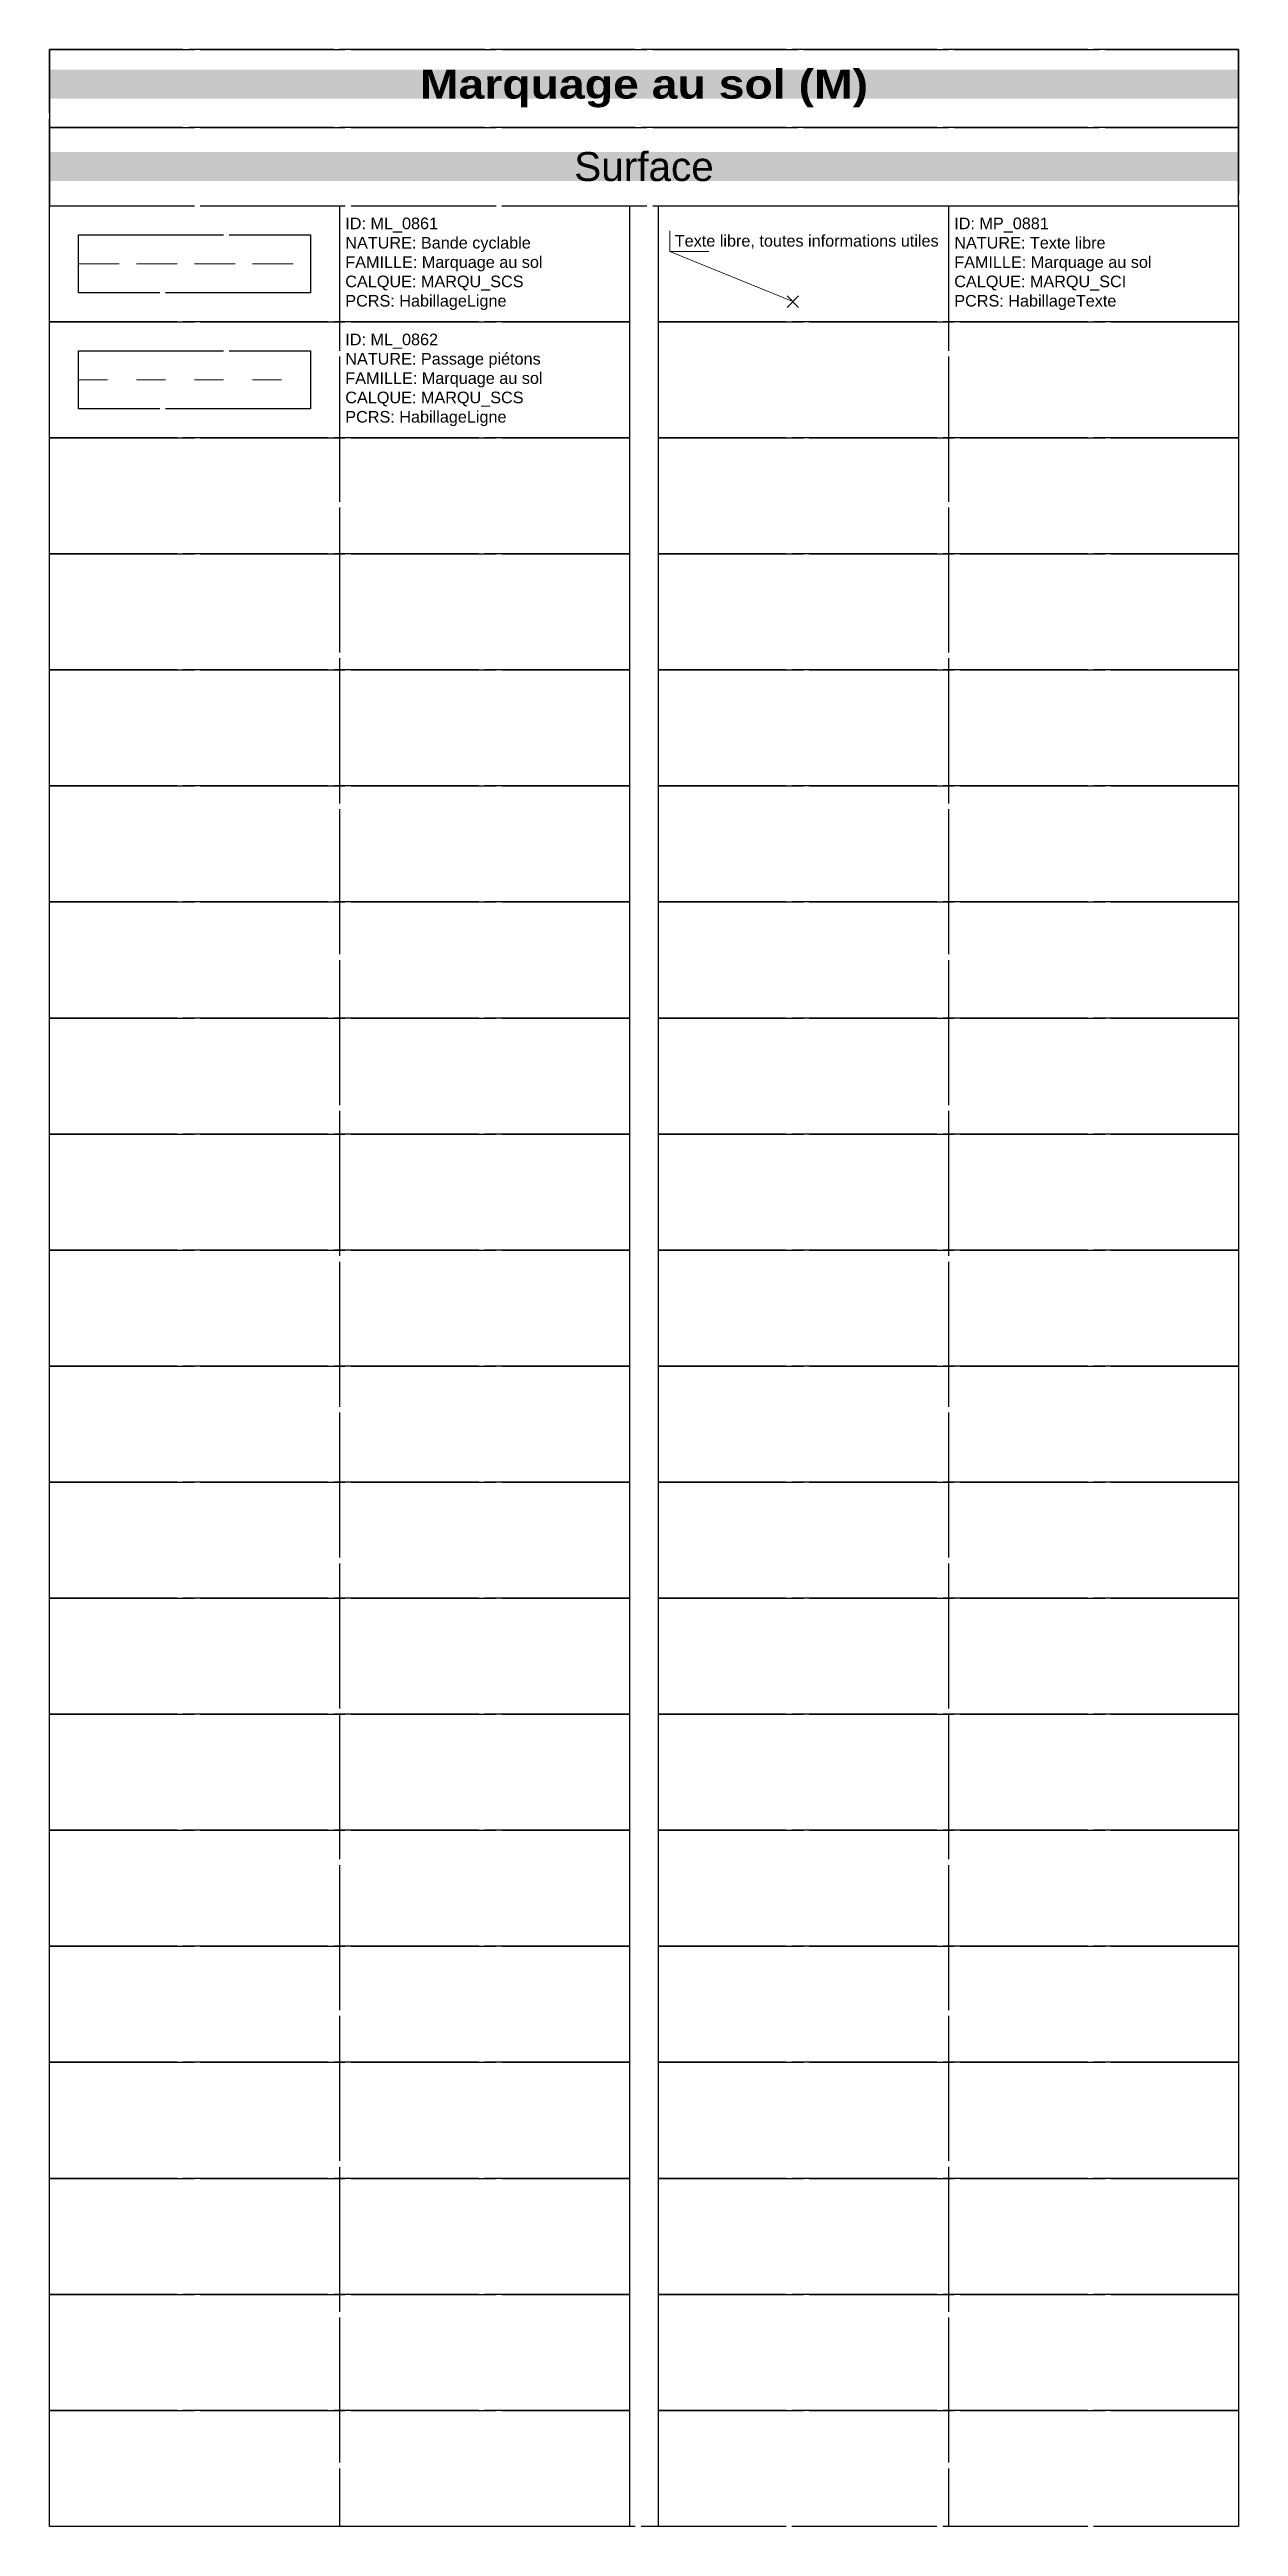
# Model space of a CAD drawing. Header units: metres. Extents: x 3067 to 3319, y 1703 to 1914.
# Drawn here: x 3088.05 to 3108.55, y 1759.87 to 1802.56 of the extents above; entities that cross this region are included whole.
import ezdxf

# ---------------------------------------------------------------- set-up
doc = ezdxf.new("R2010")
doc.units = ezdxf.units.M
doc.header["$PDMODE"] = 3
doc.header["$PDSIZE"] = 0.1
for name, pattern in [('ML_0861', [1, 0.7, -0.3]), ('ML_0862', [1, 0.5, -0.5]), ('Socle_Continu', [2.5, 2.5, 0])]:
    doc.linetypes.add(name, pattern=pattern)
doc.layers.get('0').update_dxf_attribs({"lineweight": 30})
for name, color, linetype, lineweight in [('1', 7, 'Socle_Continu', 30), ('2', 7, 'Socle_Continu', 30), ('MARQU_SCI', 7, 'Socle_Continu', 13), ('MARQU_SCS', 7, 'Socle_Continu', 13)]:
    doc.layers.add(name, color=color, linetype=linetype, lineweight=lineweight)
doc.styles.get("Standard").update_dxf_attribs({"font": 'arial.ttf'})

msp = doc.modelspace()

# ---------------------------------------------------------------- texts
at = {"linetype": 'Socle_Continu', "char_height": 0.5, "width": 20.5, "attachment_point": 5, "bg_fill": 1, "box_fill_scale": 1, "bg_fill_transparency": 0}
for s, insert, bg_fill_color in [('{\\fArial Black|b0|i0|c0|p34;\\C256;\\c16777215;Marquage au sol (M)}', (3098.299, 1801.886), 250), ('Surface', (3098.299, 1800.539), 254)]:
    msp.add_mtext(s, dxfattribs=dict(at, insert=insert, bg_fill_color=bg_fill_color))
at = {"linetype": 'Socle_Continu', "char_height": 0.2, "width": 4.9, "attachment_point": 4}
for s, insert in [('ID: ML_0861\\PNATURE: Bande cyclable\\PFAMILLE: Marquage au sol\\PCALQUE: MARQU_SCS\\PPCRS: HabillageLigne', (3093.149, 1798.866)), ('ID: MP_0881\\PNATURE: Texte libre\\PFAMILLE: Marquage au sol\\PCALQUE: MARQU_SCI\\PPCRS: HabillageTexte', (3103.649, 1798.866)), ('ID: ML_0862\\PNATURE: Passage piétons\\PFAMILLE: Marquage au sol\\PCALQUE: MARQU_SCS\\PPCRS: HabillageLigne', (3093.149, 1796.866))]:
    msp.add_mtext(s, dxfattribs=dict(at, insert=insert))

# ---------------------------------------------------------------- blocks, each defined once
blk = doc.blocks.new('*U387')
at = {"layer": 'MARQU_SCI', "linetype": 'Socle_Continu'}
blk.add_line((-2.123, 0.86), (0, 0), dxfattribs=at)
at = {"layer": 'MARQU_SCI', "linetype": 'Socle_Continu', "flags": 128}
blk.add_lwpolyline([(-1.45, 0.86), (-2.123, 0.86), (-2.123, 1.217)], dxfattribs=at)
at = {"layer": 'MARQU_SCI', "linetype": 'Socle_Continu'}
blk.add_point((0, 0), dxfattribs=at)
blk.add_attdef('TXT', (-2.035, 0.947), '', height=0.2, dxfattribs=at)
at = {"layer": 'MARQU_SCI', "linetype": 'Socle_Continu', "flags": 9}
for tag, p in [('NATURE', (1.967, -0.177)), ('ID', (1.967, 0.144)), ('FAMILLE', (1.967, -0.499)), ('CALQUE', (1.967, -0.82)), ('PCRS', (1.967, -1.141))]:
    blk.add_attdef(tag, p, '', height=0.2, dxfattribs=at)

# ---------------------------------------------------------------- linework, layer by layer
at = {"linetype": 'Socle_Continu'}
for p, q in [((3093.049, 1799.866), (3093.049, 1759.866)), ((3103.549, 1799.866), (3103.549, 1759.866)), ((3103.549, 1799.866), (3103.549, 1759.866))]:
    msp.add_line(p, q, dxfattribs=at)
for points in [[(3088.049, 1801.213), (3108.549, 1801.213), (3108.549, 1802.56), (3088.049, 1802.56)], [(3088.049, 1799.866), (3108.549, 1799.866), (3108.549, 1801.213), (3088.049, 1801.213)], [(3088.049, 1799.866), (3098.049, 1799.866), (3098.049, 1797.866), (3088.049, 1797.866)], [(3098.549, 1799.866), (3108.549, 1799.866), (3108.549, 1797.866), (3098.549, 1797.866)], [(3088.049, 1797.866), (3098.049, 1797.866), (3098.049, 1795.866), (3088.049, 1795.866)], [(3098.549, 1797.866), (3108.549, 1797.866), (3108.549, 1795.866), (3098.549, 1795.866)], [(3088.049, 1795.866), (3098.049, 1795.866), (3098.049, 1793.866), (3088.049, 1793.866)], [(3098.549, 1795.866), (3108.549, 1795.866), (3108.549, 1793.866), (3098.549, 1793.866)], [(3088.049, 1793.866), (3098.049, 1793.866), (3098.049, 1791.866), (3088.049, 1791.866)], [(3098.549, 1793.866), (3108.549, 1793.866), (3108.549, 1791.866), (3098.549, 1791.866)], [(3088.049, 1791.866), (3098.049, 1791.866), (3098.049, 1789.866), (3088.049, 1789.866)], [(3098.549, 1791.866), (3108.549, 1791.866), (3108.549, 1789.866), (3098.549, 1789.866)], [(3088.049, 1789.866), (3098.049, 1789.866), (3098.049, 1787.866), (3088.049, 1787.866)], [(3098.549, 1789.866), (3108.549, 1789.866), (3108.549, 1787.866), (3098.549, 1787.866)], [(3088.049, 1787.866), (3098.049, 1787.866), (3098.049, 1785.866), (3088.049, 1785.866)], [(3098.549, 1787.866), (3108.549, 1787.866), (3108.549, 1785.866), (3098.549, 1785.866)], [(3088.049, 1785.866), (3098.049, 1785.866), (3098.049, 1783.866), (3088.049, 1783.866)], [(3098.549, 1785.866), (3108.549, 1785.866), (3108.549, 1783.866), (3098.549, 1783.866)], [(3088.049, 1783.866), (3098.049, 1783.866), (3098.049, 1781.866), (3088.049, 1781.866)], [(3098.549, 1783.866), (3108.549, 1783.866), (3108.549, 1781.866), (3098.549, 1781.866)], [(3088.049, 1781.866), (3098.049, 1781.866), (3098.049, 1779.866), (3088.049, 1779.866)], [(3098.549, 1781.866), (3108.549, 1781.866), (3108.549, 1779.866), (3098.549, 1779.866)], [(3088.049, 1779.866), (3098.049, 1779.866), (3098.049, 1777.866), (3088.049, 1777.866)], [(3098.549, 1779.866), (3108.549, 1779.866), (3108.549, 1777.866), (3098.549, 1777.866)], [(3088.049, 1777.866), (3098.049, 1777.866), (3098.049, 1775.866), (3088.049, 1775.866)], [(3098.549, 1777.866), (3108.549, 1777.866), (3108.549, 1775.866), (3098.549, 1775.866)], [(3088.049, 1775.866), (3098.049, 1775.866), (3098.049, 1773.866), (3088.049, 1773.866)], [(3098.549, 1775.866), (3108.549, 1775.866), (3108.549, 1773.866), (3098.549, 1773.866)], [(3088.049, 1773.866), (3098.049, 1773.866), (3098.049, 1771.866), (3088.049, 1771.866)], [(3098.549, 1773.866), (3108.549, 1773.866), (3108.549, 1771.866), (3098.549, 1771.866)], [(3088.049, 1771.866), (3098.049, 1771.866), (3098.049, 1769.866), (3088.049, 1769.866)], [(3098.549, 1771.866), (3108.549, 1771.866), (3108.549, 1769.866), (3098.549, 1769.866)], [(3088.049, 1769.866), (3098.049, 1769.866), (3098.049, 1767.866), (3088.049, 1767.866)], [(3098.549, 1769.866), (3108.549, 1769.866), (3108.549, 1767.866), (3098.549, 1767.866)], [(3088.049, 1767.866), (3098.049, 1767.866), (3098.049, 1765.866), (3088.049, 1765.866)], [(3098.549, 1767.866), (3108.549, 1767.866), (3108.549, 1765.866), (3098.549, 1765.866)], [(3088.049, 1765.866), (3098.049, 1765.866), (3098.049, 1763.866), (3088.049, 1763.866)], [(3098.549, 1765.866), (3108.549, 1765.866), (3108.549, 1763.866), (3098.549, 1763.866)], [(3088.049, 1763.866), (3098.049, 1763.866), (3098.049, 1761.866), (3088.049, 1761.866)], [(3098.549, 1763.866), (3108.549, 1763.866), (3108.549, 1761.866), (3098.549, 1761.866)], [(3088.049, 1761.866), (3098.049, 1761.866), (3098.049, 1759.866), (3088.049, 1759.866)], [(3098.549, 1761.866), (3108.549, 1761.866), (3108.549, 1759.866), (3098.549, 1759.866)]]:
    msp.add_lwpolyline(points, close=True, dxfattribs=at)
at = {"layer": '1', "color": 250, "linetype": 'Socle_Continu'}
msp.add_lwpolyline([(3088.049, 1802.56), (3108.549, 1802.56), (3108.549, 1759.866), (3088.049, 1759.866)], close=True, dxfattribs=at)
at = {"layer": '2', "linetype": 'Socle_Continu'}
for points in [[(3088.549, 1799.366), (3092.549, 1799.366), (3092.549, 1798.366), (3088.549, 1798.366)], [(3088.549, 1797.366), (3092.549, 1797.366), (3092.549, 1796.366), (3088.549, 1796.366)]]:
    msp.add_lwpolyline(points, close=True, dxfattribs=at)
at = {"layer": 'MARQU_SCS', "linetype": 'ML_0861', "flags": 128}
msp.add_lwpolyline([(3088.549, 1798.866), (3092.549, 1798.866)], dxfattribs=at)
at = {"layer": 'MARQU_SCS', "linetype": 'ML_0862', "flags": 128}
msp.add_lwpolyline([(3088.549, 1796.866), (3092.549, 1796.866)], dxfattribs=at)

# ---------------------------------------------------------------- block references
at = {"layer": 'MARQU_SCI', "linetype": 'Socle_Continu'}
msp.add_blockref('*U387', (3100.865, 1798.216), dxfattribs=at).add_auto_attribs({'TXT': 'Texte libre, toutes informations utiles'})

msp.set_redraw_order([(e.dxf.handle, doc.entitydb.next_handle()) for e in msp.query("TEXT MTEXT ATTDEF DIMENSION ARC_DIMENSION")])  # texts and dimensions are drawn at this point

doc.saveas('drawing.dxf')
